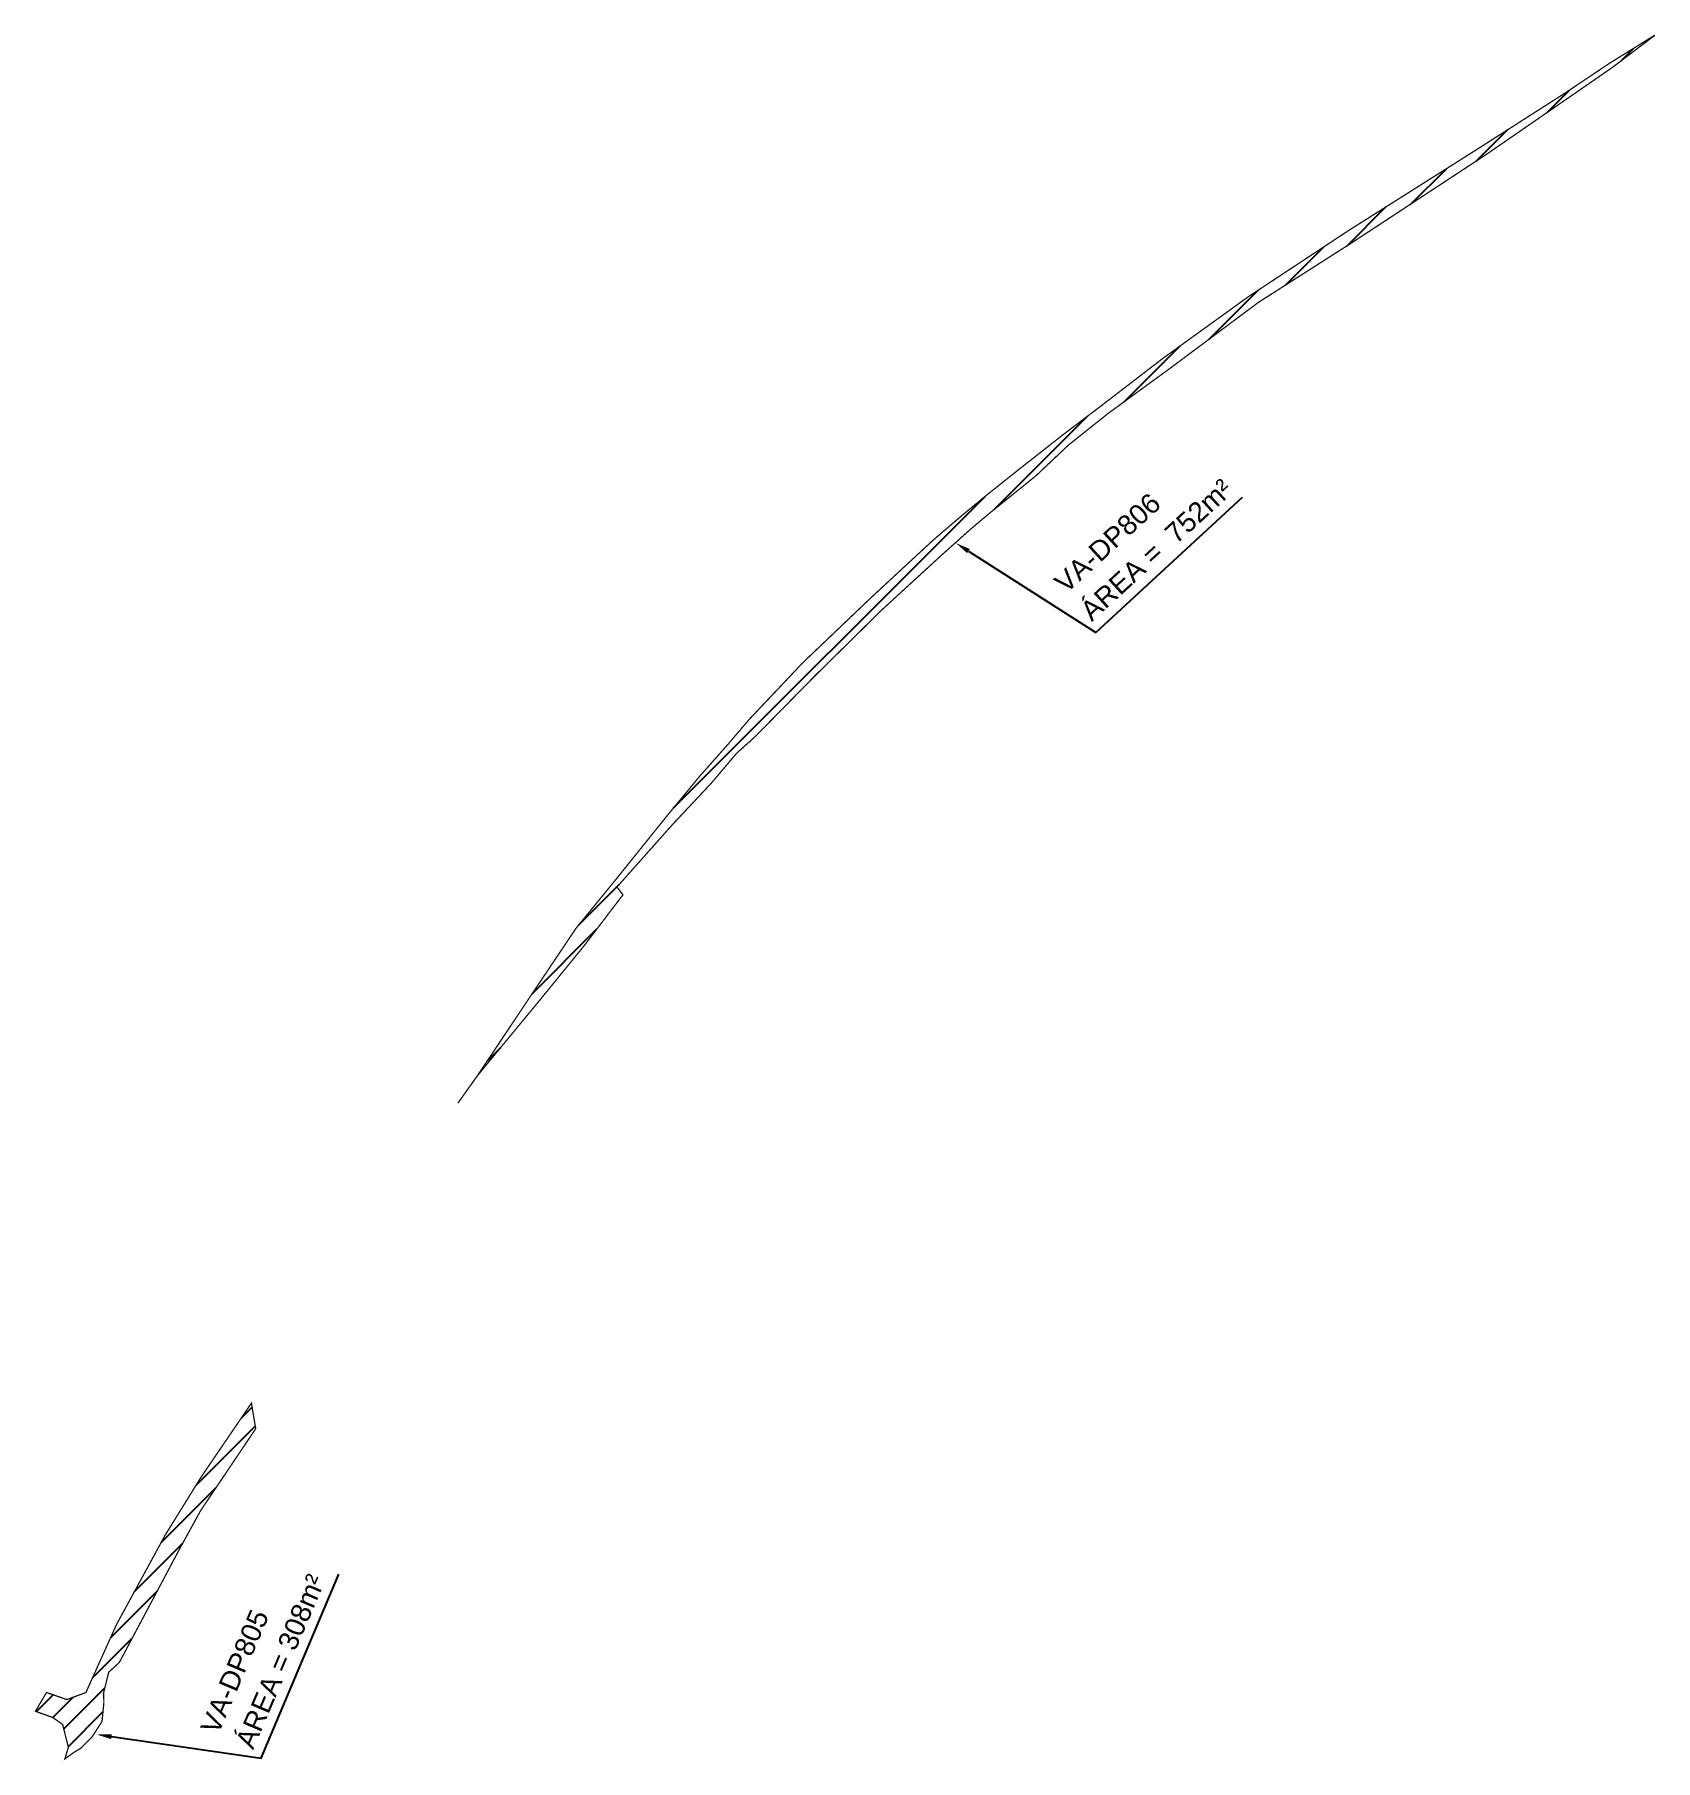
# Model space of a CAD drawing. Header units: metres. Extents: x 287051 to 328239, y 7396995 to 7466021.
# Drawn here: x 295789.6 to 296116.8, y 7459011.7 to 7459360.1 of the extents above; entities that cross this region are included whole.
import ezdxf

# ---------------------------------------------------------------- set-up
doc = ezdxf.new("R2010")
doc.units = ezdxf.units.M
doc.header["$LTSCALE"] = 10
doc.layers.add('DESAPROPRIAÇÃO', color=160, linetype='Continuous')
doc.layers.add('U-HZ-TEXTO-DESAP', color=2, linetype='Continuous')
doc.styles.add('ARIAL', font='arial.ttf')

msp = doc.modelspace()

# ---------------------------------------------------------------- texts
at = {"layer": 'U-HZ-TEXTO-DESAP', "style": 'ARIAL'}
for s, rotation, p in [('ÁREA =  752m²', 42.4605, (296002.99, 7459241.48, 702)), ('VA-DP806', 42.4605, (295997.79, 7459247.12, 702)), ('ÁREA = 308m²', 66.8934, (295833.74, 7459013.7, 702)), ('VA-DP805', 66.8934, (295826.67, 7459016.69, 702))]:
    msp.add_text(s, height=4, rotation=rotation, dxfattribs=at).set_placement(p)

# ---------------------------------------------------------------- hatches: boundary and pattern name
at = {"layer": 'DESAPROPRIAÇÃO', "transparency": 33554687}
h = msp.add_hatch(dxfattribs=at)
h.set_pattern_fill('ANSI31', color=256)
edge = h.paths.add_edge_path()
edge.add_line((296116.65, 7459360), (296107.41, 7459354.26))
edge.add_line((296107.41, 7459354.26), (296098.74, 7459348.44))
edge.add_line((296098.74, 7459348.44), (296080.4, 7459336.71))
edge.add_line((296080.4, 7459336.71), (296054.79, 7459320.52))
edge.add_line((296054.79, 7459320.52), (296035.71, 7459307.92))
edge.add_line((296035.71, 7459307.92), (296034.5, 7459307.12))
edge.add_line((296034.5, 7459307.12), (296017.12, 7459294.56))
edge.add_line((296017.12, 7459294.56), (296004.24, 7459284.65))
edge.add_line((296004.24, 7459284.65), (295997.37, 7459279.45))
edge.add_line((295997.37, 7459279.45), (295988.51, 7459272.49))
edge.add_line((295988.51, 7459272.49), (295981.79, 7459267.14))
edge.add_line((295981.79, 7459267.14), (295977.03, 7459263.21))
edge.add_line((295977.03, 7459263.21), (295971.04, 7459258.09))
edge.add_line((295971.04, 7459258.09), (295958.72, 7459246.68))
edge.add_line((295958.72, 7459246.68), (295944.75, 7459233.36))
edge.add_line((295944.75, 7459233.36), (295933.9, 7459221.89))
edge.add_line((295933.9, 7459221.89), (295929.44, 7459216.66))
edge.add_line((295929.44, 7459216.66), (295924.02, 7459210.55))
edge.add_line((295924.02, 7459210.55), (295917.5, 7459202.66))
edge.add_line((295917.5, 7459202.66), (295908.36, 7459191.28))
edge.add_line((295908.36, 7459191.28), (295907.02, 7459189.61))
edge.add_line((295907.02, 7459189.61), (295898.95, 7459179.73))
edge.add_line((295898.95, 7459179.73), (295890.34, 7459166.9))
edge.add_line((295890.34, 7459166.9), (295879.1, 7459150.06))
edge.add_line((295879.1, 7459150.06), (295875.06, 7459144.36))
edge.add_line((295875.06, 7459144.36), (295879.1, 7459150.03))
edge.add_line((295879.1, 7459150.03), (295891.18, 7459164.66))
edge.add_line((295891.18, 7459164.66), (295900.65, 7459176.28))
edge.add_line((295900.65, 7459176.28), (295908.38, 7459186.44))
edge.add_line((295908.38, 7459186.44), (295907.18, 7459188.02))
edge.add_line((295907.18, 7459188.02), (295918.48, 7459200.73))
edge.add_line((295918.48, 7459200.73), (295926.15, 7459208.9))
edge.add_line((295926.15, 7459208.9), (295931.37, 7459215.06))
edge.add_line((295931.37, 7459215.06), (295935.01, 7459218.32))
edge.add_line((295935.01, 7459218.32), (295947.07, 7459230.58))
edge.add_line((295947.07, 7459230.58), (295960.7, 7459244.02))
edge.add_line((295960.7, 7459244.02), (295972.95, 7459255.25))
edge.add_line((295972.95, 7459255.25), (295978.37, 7459260.1))
edge.add_line((295978.37, 7459260.1), (295982.57, 7459263.64))
edge.add_line((295982.57, 7459263.64), (295991.71, 7459271.01))
edge.add_line((295991.71, 7459271.01), (295998.34, 7459277.27))
edge.add_line((295998.34, 7459277.27), (296006.21, 7459283.55))
edge.add_line((296006.21, 7459283.55), (296018.63, 7459292.6))
edge.add_line((296018.63, 7459292.6), (296036.67, 7459306.07))
edge.add_line((296036.67, 7459306.07), (296055.53, 7459318.11))
edge.add_line((296055.53, 7459318.11), (296082.72, 7459335.97))
edge.add_line((296082.72, 7459335.97), (296099.43, 7459347.5))
edge.add_line((296099.43, 7459347.5), (296108.15, 7459353.53))
edge.add_line((296108.15, 7459353.53), (296116.65, 7459359.96))
h = msp.add_hatch(dxfattribs=at)
h.set_pattern_fill('ANSI31', color=256)
h.paths.add_polyline_path([(295819.06, 7459054.68), (295823.17, 7459062.15), (295834.26, 7459078.64), (295833.4, 7459083.82), (295823.25, 7459068.89), (295815.97, 7459057.13), (295806.16, 7459039.1), (295799.99, 7459025.38), (295796.16, 7459023.96), (295792.04, 7459025.39), (295789.8, 7459021.6), (295793.28, 7459020.35), (295795.29, 7459018.94), (295796.45, 7459014.31), (295795.74, 7459011.98), (295797.58, 7459013.3), (295798.94, 7459014.14), (295801.22, 7459016.4), (295803.24, 7459019.53), (295803.61, 7459023.21), (295803.58, 7459025.41), (295804.59, 7459029.49), (295806.73, 7459031.45)])

# ---------------------------------------------------------------- linework, layer by layer
at = {"layer": 'DESAPROPRIAÇÃO', "transparency": 33554687, "const_width": 0.25, "flags": 128}
msp.add_lwpolyline([(296116.65, 7459360), (296107.41, 7459354.26), (296098.74, 7459348.44), (296080.4, 7459336.71), (296054.79, 7459320.52), (296035.71, 7459307.92), (296034.5, 7459307.12), (296017.12, 7459294.56), (296004.24, 7459284.65), (295997.37, 7459279.45), (295988.51, 7459272.49), (295981.79, 7459267.14), (295977.03, 7459263.21), (295971.04, 7459258.09), (295958.72, 7459246.68), (295944.75, 7459233.36), (295933.9, 7459221.89), (295929.44, 7459216.66), (295924.02, 7459210.55), (295917.5, 7459202.66), (295908.36, 7459191.28), (295907.02, 7459189.61), (295898.95, 7459179.73), (295890.34, 7459166.9), (295879.1, 7459150.06), (295875.06, 7459144.36), (295879.1, 7459150.03), (295891.18, 7459164.66), (295900.65, 7459176.28), (295908.38, 7459186.44), (295907.18, 7459188.02), (295918.48, 7459200.73), (295926.15, 7459208.9), (295931.37, 7459215.06), (295935.01, 7459218.32), (295947.07, 7459230.58), (295960.7, 7459244.02), (295972.95, 7459255.25), (295978.37, 7459260.1), (295982.57, 7459263.64), (295991.71, 7459271.01), (295998.34, 7459277.27), (296006.21, 7459283.55), (296018.63, 7459292.6), (296036.67, 7459306.07), (296055.53, 7459318.11), (296082.72, 7459335.97), (296099.43, 7459347.5), (296108.15, 7459353.53), (296116.65, 7459359.96)], dxfattribs=at)
msp.add_lwpolyline([(295819.06, 7459054.68), (295823.17, 7459062.15), (295834.26, 7459078.64), (295833.4, 7459083.82), (295823.25, 7459068.89), (295815.97, 7459057.13), (295806.16, 7459039.1), (295799.99, 7459025.38), (295796.16, 7459023.96), (295792.04, 7459025.39), (295789.8, 7459021.6), (295793.28, 7459020.35), (295795.29, 7459018.94), (295796.45, 7459014.31), (295795.74, 7459011.98), (295797.58, 7459013.3), (295798.94, 7459014.14), (295801.22, 7459016.4), (295803.24, 7459019.53), (295803.61, 7459023.21), (295803.58, 7459025.41), (295804.59, 7459029.49), (295806.73, 7459031.45), (295819.06, 7459054.68)], close=True, dxfattribs=at)
at = {"layer": 'U-HZ-TEXTO-DESAP', "color": 2, "linetype": 'Continuous', "lineweight": -3, "elevation": 5}
for points in [[(295978.11, 7459255.84), (296003.84, 7459239.37), (296033.45, 7459266.75)], [(295805.15, 7459016.48), (295835.39, 7459012.13), (295851.01, 7459049.3)]]:
    msp.add_lwpolyline(points, dxfattribs=at)
at = {"layer": 'U-HZ-TEXTO-DESAP', "color": 2, "linetype": 'Continuous', "lineweight": -3}
for points in [[(295977.84, 7459255.42, 5), (295975.58, 7459257.45, 5), (295978.38, 7459256.26, 5)], [(295805.07, 7459015.98, 5), (295802.18, 7459016.9, 5), (295805.22, 7459016.97, 5)]]:
    msp.add_solid(points, dxfattribs=at)

msp.set_redraw_order([(e.dxf.handle, doc.entitydb.next_handle()) for e in msp.query("TEXT MTEXT ATTDEF DIMENSION ARC_DIMENSION")])  # texts and dimensions are drawn at this point

doc.saveas('drawing.dxf')
